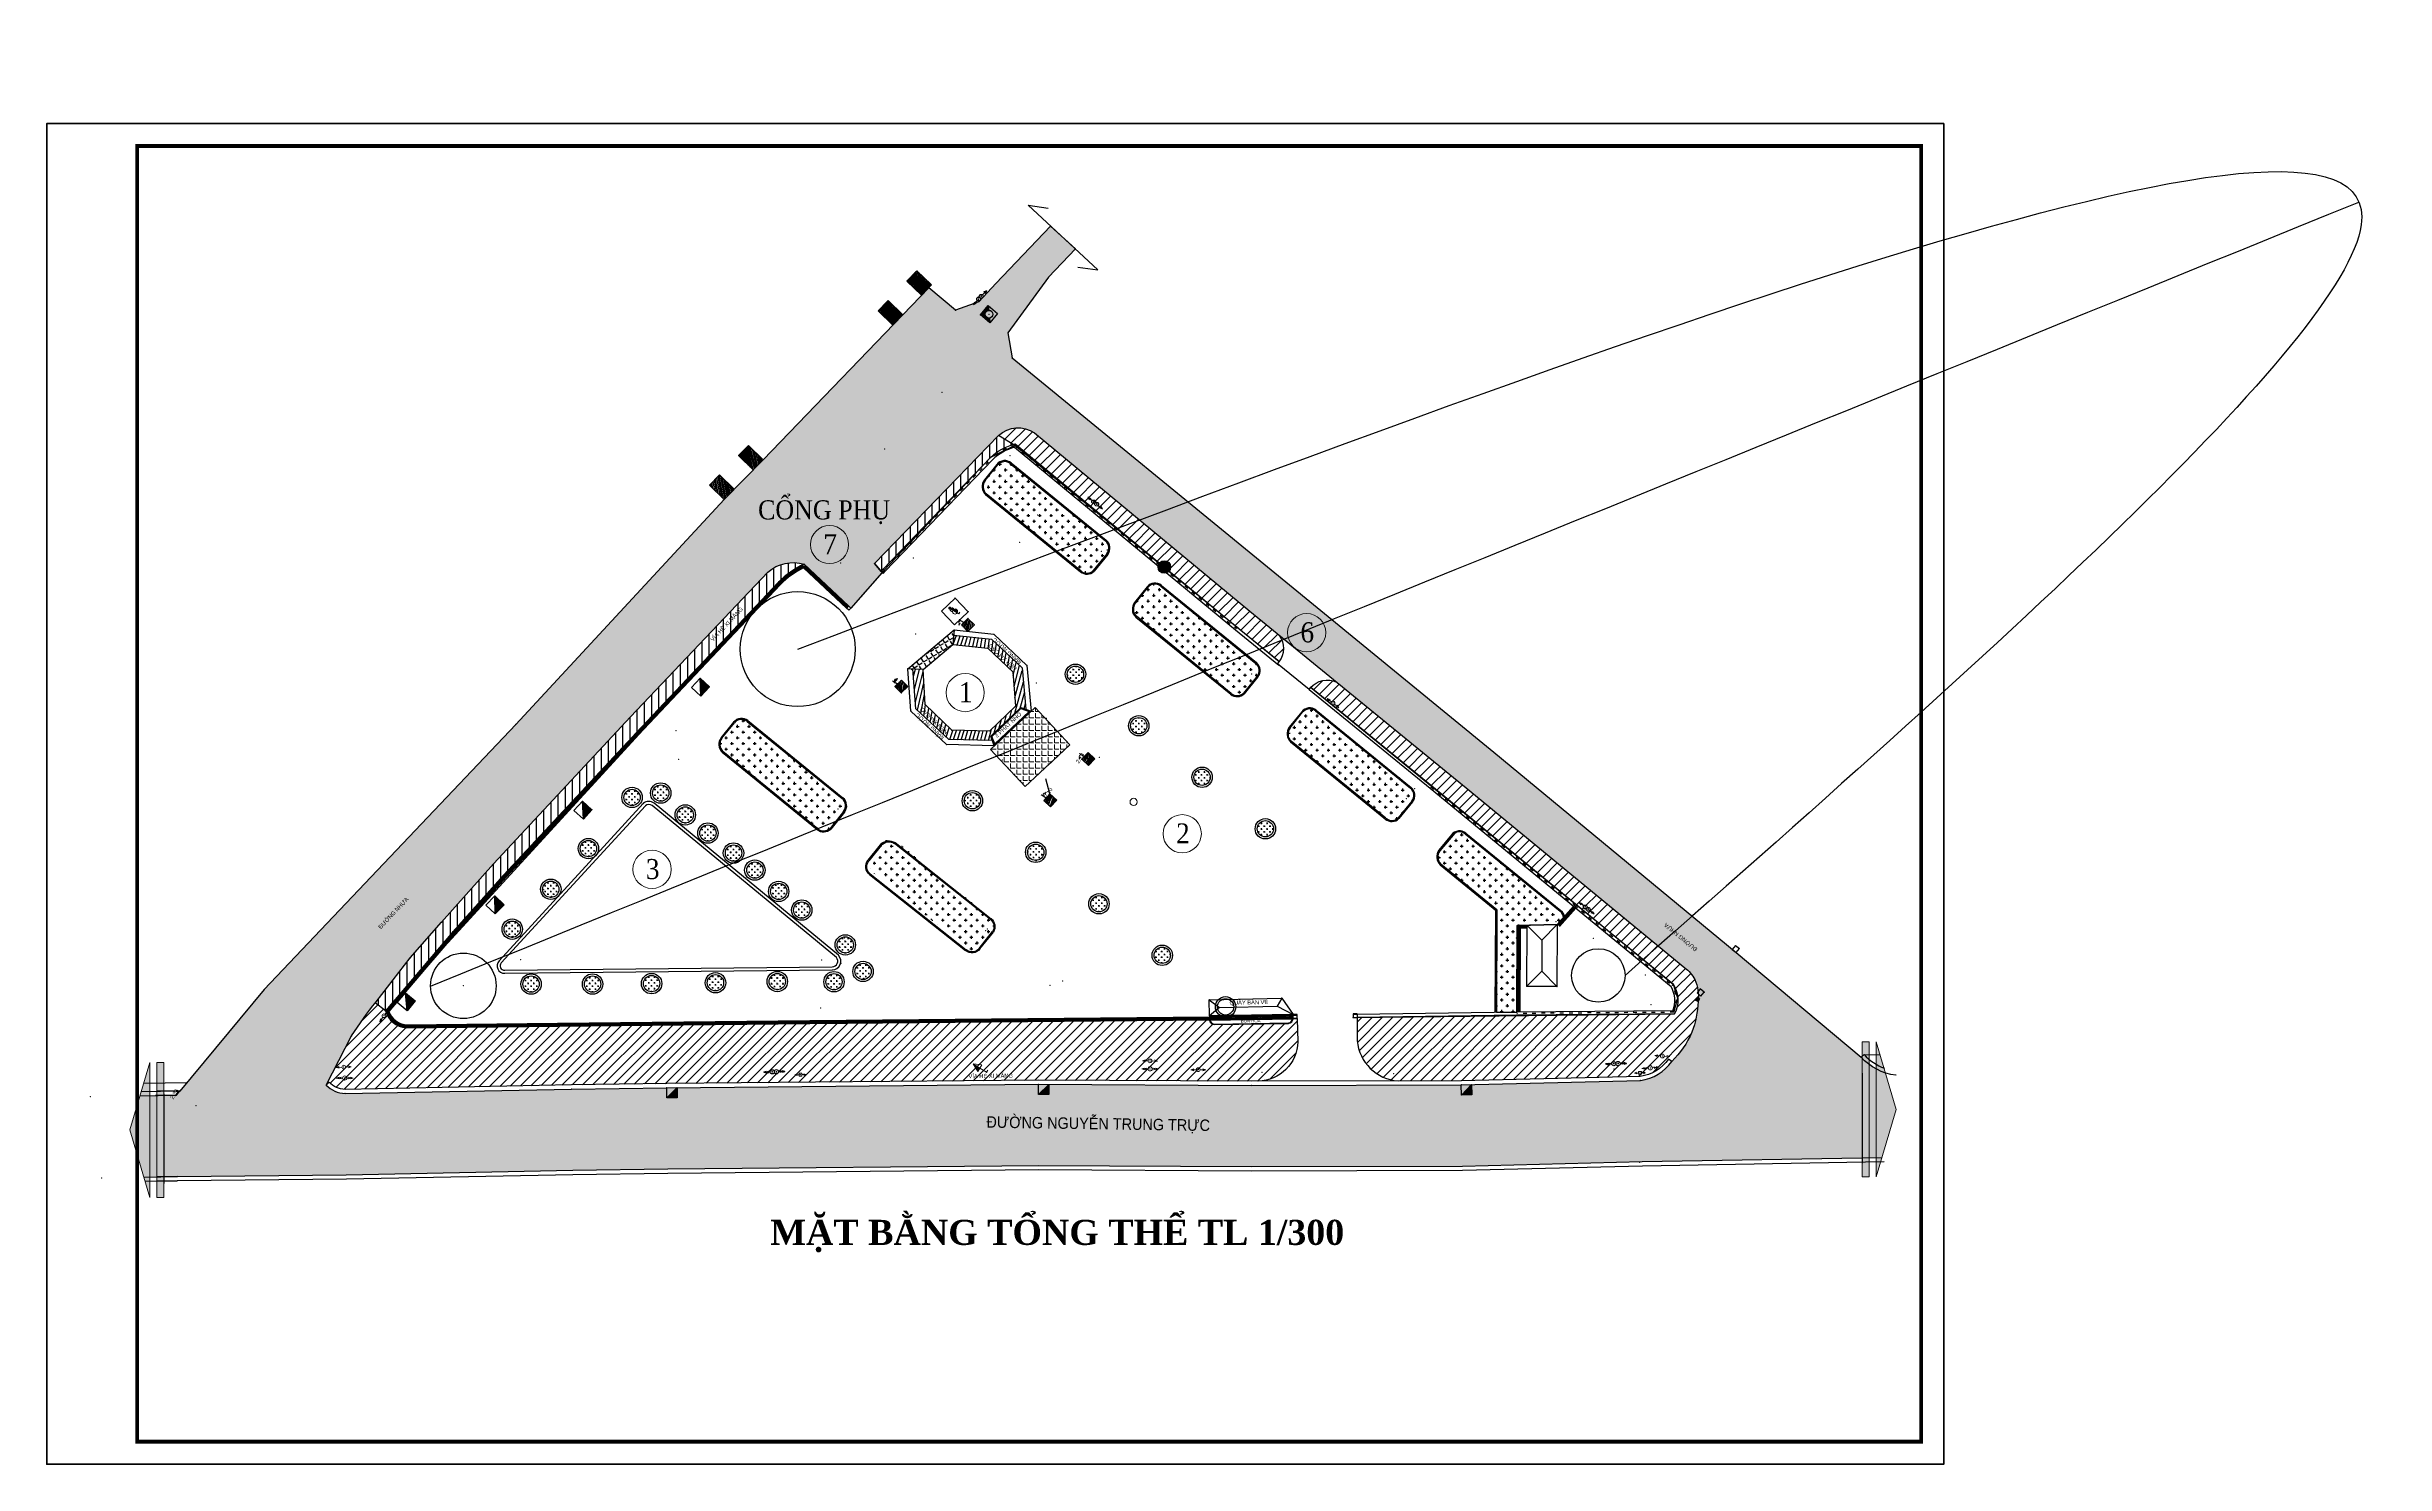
# Model space of a CAD drawing. Header units: millimetres. Extents: x -235021 to 808813, y -1893235 to 860440.
# Drawn here: x 322705 to 551884, y -1753813 to -1614822 of the extents above; entities that cross this region are included whole.
import ezdxf
from ezdxf.enums import TextEntityAlignment as Align

# ---------------------------------------------------------------- set-up
doc = ezdxf.new("R2010")
doc.units = ezdxf.units.MM
doc.header["$LTSCALE"] = 100
doc.linetypes.add('ACAD_ISO03W100', pattern=[30, 12, -18])
doc.linetypes.add('HIDDEN', pattern=[0.375, 0.25, -0.125])
doc.layers.get('0').update_dxf_attribs({"lineweight": 9})
for name, color, linetype in [('0-khung', 7, 'Continuous'), ('BO VIA', 3, 'Continuous'), ('BON CAY KIENG', 1, 'Continuous'), ('CAODO', 7, 'Continuous'), ('CHU', 2, 'Continuous'), ('GACH VIA HE', 3, 'Continuous'), ('HIEN', 7, 'Continuous'), ('HO GA', 4, 'Continuous'), ('LE DUONG', 1, 'Continuous'), ('NEN XI MANG CAO', 5, 'Continuous'), ('Nét thấy', 7, 'Continuous')]:
    doc.layers.add(name, color=color, linetype=linetype)
for name, color, linetype, lineweight in [('CAY CAU', 91, 'Continuous', 15), ('CAYCO', 3, 'Continuous', 5), ('diem', 2, 'Continuous', 0), ('THEP CHIU LUC', 1, 'Continuous', 50)]:
    doc.layers.add(name, color=color, linetype=linetype, lineweight=lineweight)
doc.styles.add('1.5 mm Times New Roman', font='times.ttf', dxfattribs={"width": 0.9})
doc.styles.add('GHICHU', font='', dxfattribs={"height": 2})
doc.styles.add('GHICHU2', font='', dxfattribs={"height": 2})
doc.styles.add('MB', font='')
doc.styles.get('GHICHU').set_extended_font_data('VNI-Helve-Condense')
doc.styles.get('GHICHU2').set_extended_font_data('VNI-Helve-Condense')
doc.styles.get('MB').set_extended_font_data('VNI-Helve-Condense')
doc.dimstyles.get("Standard").update_dxf_attribs({"dimtxt": 0.18, "dimasz": 0.18, "dimexe": 0.18, "dimexo": 0.0625, "dimgap": 0.09, "dimtad": 0, "dimtih": 1, "dimtoh": 1, "dimdec": 4, "dimzin": 0, "dimdsep": 46, "dimtxsty": 'Standard', "dimcen": 0.09, "dimadec": 0, "dimazin": 0, "dimtfac": 1, "dimtdec": 4, "dimtofl": 0, "dimtmove": 0, "dimatfit": 3, "dimfxl": 1, "dimtolj": 1, "dimtzin": 0, "dimarcsym": 0})
pattern_1 = [(76.119582644, (673474269.03, -1089277922.24), (-121.349816301, 29.987031925), [])]
pattern_2 = [(103.139673117, (673855494.55, -1089041871.37), (-121.727349303, -28.41570748), [])]
pattern_3 = [(103.816828394, (686676036.66, -1080989588.88), (-121.383022269, -29.852335), [])]
pattern_4 = [(76.139673117, (673855494.55, -1089041871.37), (-121.36032364, 29.944479388), [])]
pattern_5 = [(45, (-1446.9, -17919.6), (-498.40421, 498.40421), [])]
pattern_6 = [(90, (-1446.9, -17919.6), (-704.85, 1e-13), [])]
pattern_7 = [(0, (-1446.9, -17919.6), (558.8, 558.8), [279.4, -838.2]), (90, (-1307.2, -18059.3), (-558.8, 558.8), [279.4, -838.2])]
pattern_8 = [(0, (-1446.88, -17919.62), (279.4, 279.4), [139.7, -419.1]), (90, (-1377.03, -17989.47), (-279.4, 279.4), [139.7, -419.1])]

# ---------------------------------------------------------------- blocks, each defined once
blk = doc.blocks.new('DENCS1')
blk.add_hatch(color=256).paths.add_polyline_path([(-0.06, 0.04), (0.06, 0.04), (0, 1.98)])
h = blk.add_hatch(color=256)
h.dxf.hatch_style = 1
h.paths.add_polyline_path([(0.91, 1.43, 0.5), (0.51, 1.43)])
for p, q in [((-0.19, 0), (-0.19, 0.04)), ((-0.19, 0.04), (0.19, 0.04)), ((0.19, 0), (-0.19, 0)), ((-0.06, 0.04), (0, 1.98)), ((0.06, 0.04), (0, 1.98)), ((0.19, 0.04), (0.19, 0)), ((0.51, 1.43), (0.91, 1.43))]:
    blk.add_line(p, q)
for centre, radius, start, end in [((0.37, 1.37), 0.376, 25.2164, 172.8856), ((0.71, 1.28), 0.25, 36.8699, 143.1301)]:
    blk.add_arc(centre, radius, start, end)
blk = doc.blocks.new('DVHTHE')
for p, q in [((-1.4, 0), (-0.87, 0.24)), ((-0.35, 0), (-1.4, 0)), ((-1.4, 0), (-0.87, -0.23)), ((0.35, 0), (1.4, 0)), ((1.4, 0), (0.87, 0.24)), ((1.4, 0), (0.87, -0.23))]:
    blk.add_line(p, q)
blk.add_lwpolyline([(-0.35, -0.35), (0.35, -0.35), (0.35, 0.35), (-0.35, 0.35)], close=True)
blk.add_point((0, 0))
blk = doc.blocks.new('DTTTHE')
for p, q in [((-1.8, -0.01), (-1.22, 0.17)), ((-1.31, -0.01), (-0.77, 0.15)), ((1.31, -0.01), (0.77, 0.15)), ((1.8, -0.01), (1.22, 0.17)), ((-1.8, -0.01), (-1.22, -0.2)), ((-0.45, -0.01), (-1.8, -0.01)), ((-1.31, -0.01), (-0.77, -0.18)), ((0.45, -0.01), (1.8, -0.01)), ((1.31, -0.01), (0.77, -0.18)), ((1.8, -0.01), (1.22, -0.2))]:
    blk.add_line(p, q)
blk.add_circle((0, 0), 0.45)
blk.add_point((0, 0))
blk = doc.blocks.new('DTHTHE')
for p, q in [((-1.6, -0.01), (-0.97, 0.21)), ((1.6, -0.01), (0.97, 0.21)), ((-0.4, -0.01), (-1.6, -0.01)), ((-1.6, -0.01), (-0.97, -0.22)), ((0.4, -0.01), (1.6, -0.01)), ((1.6, -0.01), (0.97, -0.22))]:
    blk.add_line(p, q)
blk.add_circle((0, 0), 0.4)
blk.add_point((0, 0))
blk = doc.blocks.new('DDTT1')
for p, q in [((-1.8, -0.01), (-1.22, 0.17)), ((-1.31, -0.01), (-0.77, 0.15)), ((2.2, -0.01), (1.67, 0.15)), ((2.7, -0.01), (2.12, 0.17)), ((-1.8, -0.01), (-1.22, -0.2)), ((-0.45, -0.01), (-1.8, -0.01)), ((-1.31, -0.01), (-0.77, -0.18)), ((1.35, -0.01), (2.7, -0.01)), ((2.2, -0.01), (1.67, -0.18)), ((2.7, -0.01), (2.12, -0.2))]:
    blk.add_line(p, q)
for centre in [(0, 0), (0.9, 0)]:
    blk.add_circle(centre, 0.45)
for p in [(0, 0), (0.9, 0)]:
    blk.add_point(p)
blk = doc.blocks.new('BBTGIAC')
blk.add_hatch(color=256).paths.add_polyline_path([(0, 3.2), (-0.8, 1.62), (0, 1.62)])
for p, q in [((0, 3.2), (-0.8, 1.62)), ((0, 1.62), (-0.8, 1.62)), ((0, 1.62), (0, 3.2)), ((0, 3.2), (0.8, 1.62)), ((0, 1.62), (0.8, 1.62)), ((0, 0), (0, 1.62)), ((0, 0), (0.53, 0))]:
    blk.add_line(p, q)
blk = doc.blocks.new('DDHT11')
for p, q in [((-0.64, 0), (-0.39, 0.08)), ((0.96, 0), (0.71, 0.08)), ((-0.16, 0), (-0.64, 0)), ((-0.64, 0), (-0.39, -0.09)), ((0.48, 0), (0.96, 0)), ((0.96, 0), (0.71, -0.09))]:
    blk.add_line(p, q)
for centre in [(0, 0), (0.32, 0)]:
    blk.add_circle(centre, 0.16)
for p in [(0, 0), (0.32, 0)]:
    blk.add_point(p)
blk = doc.blocks.new('CAYDL')
at = {"linetype": 'Continuous'}
blk.add_hatch(color=256, dxfattribs=at).paths.add_polyline_path([(0.27, 1.66, 0.569373), (0.18, 2.42, 0.684834), (0, 2.87), (0, 0.47, 0.796562)])
for p, q in [((0, 2.87), (0, 0)), ((0, 0), (0.5, 0))]:
    blk.add_line(p, q, dxfattribs=at)
for centre, radius, start, end in [((0, 1.1), 0.627, 115.842, 64.158), ((0, 2.01), 0.444, 113.3969, 232.0209), ((0, 2.61), 0.261, 312.3813, 227.6187), ((0, 2.01), 0.444, 307.9791, 66.6031)]:
    blk.add_arc(centre, radius, start, end, dxfattribs=at)
blk = doc.blocks.new('evtrter')
at = {"layer": 'diem'}
blk.add_point((457389, -1670633), dxfattribs=at)
at = {"layer": 'GACH VIA HE'}
for p, q in [((445995, -1663689), (447219, -1662165)), ((448486, -1662033), (457795, -1669605)), ((448549, -1661955), (457858, -1669528)), ((457927, -1670870), (456593, -1672518)), ((458005, -1670932), (456667, -1672585))]:
    blk.add_line(p, q, dxfattribs=at)
for points in [[(447141, -1662102), (445917, -1663626)], [(446029, -1665061), (455342, -1672641)], [(455400, -1672559), (446093, -1664984)]]:
    blk.add_lwpolyline(points, dxfattribs=at)
for centre, radius, start, end in [((446780, -1664281), 1083, 142.81236, 226.11077), ((446780, -1664281), 984, 143.00601, 225.64248), ((447918, -1662731), 1000, 50.87415, 141.01722), ((447918, -1662731), 900, 50.87415, 141.01722), ((457227, -1670303), 900, 321.01722, 50.87415), ((457227, -1670303), 1000, 321.01722, 50.87415), ((455973, -1671866), 1000, 230.44275, 313.96323), ((455973, -1671866), 900, 230.44275, 313.58114)]:
    blk.add_arc(centre, radius, start, end, dxfattribs=at)

msp = doc.modelspace()

# ---------------------------------------------------------------- hatches: boundary and pattern name
at = {"layer": 'BO VIA'}
h = msp.add_hatch(dxfattribs=at)
h.set_pattern_fill('AR-SAND', color=253, scale=44, style=0)
h.set_pattern_definition([(37.5, (-1446.9, -17919.6), (-70.4014, 2153.4182), [0, -1698.752, 0, -1899.92, 0, -1816.1]), (7.5, (-1447, -17919.6), (1977.9024, 3154.0304), [0, -916.432, 0, -1531.112, 0, -586.74]), (327.5, (-2821.5, -17919.6), (3480.3664, 6.3236), [0, -558.8, 0, -2011.68, 0, -2626.36]), (317.5, (-2821.5, -17919.6), (3359.6484, 980.889), [0, -279.4, 0, -1318.768, 0, -1508.76])])
h.paths.add_polyline_path([(419495.3, -1652688.7), (440613.7, -1670179.2), (461825.8, -1687501.9), (483250.2, -1705140.3, -0.11571576), (484205.9, -1706271.3, -0.13836042), (484544.8, -1708443.2, -0.07978391), (483933.8, -1711446.2, -0.09837452), (481960.5, -1714306.5, -0.21644628), (478896, -1716177.8), (461328.8, -1716608.9), (440758.1, -1716662.8), (419911.7, -1716555.9), (383473.5, -1716893.9), (374131, -1717020.6), (351937.5, -1717454, -0.20206538), (350095, -1716637.4), (352569, -1711798.2, -0.02278194), (354975.2, -1708472.2), (358324.6, -1704166.5), (361392.5, -1700664.2), (366496.9, -1694955.5), (379915, -1680526.3), (393377.2, -1666332.9, -0.25669947), (396936, -1665558.8), (401502.1, -1669858.9), (404569.8, -1666391.3), (403813, -1665505.9), (415991.3, -1652944.7, -0.35705585)], flags=16)
edge = h.paths.add_edge_path()
edge.add_line((330851.7, -1721029.6), (332236.1, -1725683.4))
edge.add_line((332236.1, -1725683.4), (335503.7, -1725634))
edge.add_line((335503.7, -1725634), (352059.3, -1725453.1))
edge.add_line((352059.3, -1725453.1), (374263.4, -1725019.5))
edge.add_line((374263.4, -1725019.5), (383564.8, -1724893.4))
edge.add_line((383564.8, -1724893.4), (419928.3, -1724556.1))
edge.add_line((419928.3, -1724556.1), (440748.1, -1724662.8))
edge.add_line((440748.1, -1724662.8), (461437.4, -1724608.6))
edge.add_line((461437.4, -1724608.6), (479075.5, -1724175.8))
edge.add_line((479075.5, -1724175.8), (502537.7, -1723773.6))
edge.add_line((502537.7, -1723773.6), (503952.4, -1719018.2))
edge.add_line((503952.4, -1719018.2), (502887.2, -1715437.7))
edge.add_arc((504620, -1710164.6), 5550.6, 222.372541, 251.809149, ccw=False)
edge.add_line((500519.4, -1713905.4), (488277.6, -1703639.9))
edge.add_line((488277.6, -1703639.9), (464516.4, -1683975.9))
edge.add_line((464516.4, -1683975.9), (443413.4, -1666716.3))
edge.add_line((443413.4, -1666716.3), (417303.1, -1645338.1))
edge.add_line((417303.1, -1645338.1), (416896.5, -1642868.3))
edge.add_line((416896.5, -1642868.3), (420886.8, -1637423.3))
edge.add_line((420886.8, -1637423.3), (423519.8, -1634653.5))
edge.add_line((423519.8, -1634653.5), (421078.5, -1632399.8))
edge.add_line((421078.5, -1632399.8), (415711.8, -1638045.4))
edge.add_line((415711.8, -1638045.4), (414038.6, -1639820.6))
edge.add_line((414038.6, -1639820.6), (411777.1, -1640665.2))
edge.add_line((411777.1, -1640665.2), (409136.8, -1638459.1))
edge.add_line((409136.8, -1638459.1), (392914, -1655319.4))
edge.add_line((392914, -1655319.4), (389076.9, -1659214.1))
edge.add_line((389076.9, -1659214.1), (368661.7, -1681276.2))
edge.add_line((368661.7, -1681276.2), (344003.3, -1707276.6))
edge.add_line((344003.3, -1707276.6), (335736, -1717229.5))
edge.add_line((335736, -1717229.5), (335399.5, -1717634.6))
edge.add_line((335399.5, -1717634.6), (331845.7, -1717688.4))
edge.add_line((331845.7, -1717688.4), (330851.7, -1721029.6))
h = msp.add_hatch(dxfattribs=at)
h.set_pattern_fill('ANSI31', color=253, scale=222, style=0)
h.set_pattern_definition(pattern_5)
h.paths.add_polyline_path([(419495.3, -1652688.7, 0.35705585), (415991.3, -1652944.7), (417411.3, -1653825.8, -0.01074178), (417624.9, -1653771.6), (431751.3, -1665440.2, -0.70309049), (432836.6, -1665830.5, -0.17433572), (432696.3, -1666220.7), (439401.9, -1671759.7), (443502.3, -1675099.2, 0.33025195), (443519.3, -1672552), (440613.7, -1670179.2)])
edge = h.paths.add_edge_path(flags=16)
edge.add_ellipse((425601, -1659680.2), major_axis=(-146.4, 112), ratio=1, start_angle=360.166506, end_angle=718.660877, ccw=False)
edge.add_ellipse((425310.6, -1659453.2), major_axis=(-144, 115), ratio=1, start_angle=181.341487, end_angle=539.835857, ccw=False)
edge.add_line((425164.4, -1659342), (425163.4, -1659341.2))
edge.add_ellipse((425310.6, -1659453.2), major_axis=(-144, 115), ratio=1, start_angle=181.341487, end_angle=539.835857, ccw=False)
edge.add_ellipse((425601, -1659680.2), major_axis=(-146.4, 112), ratio=1, start_angle=360.166506, end_angle=718.660877, ccw=False)
edge.add_line((425745.2, -1659796), (425744.2, -1659795.2))
h = msp.add_hatch(dxfattribs=at)
h.set_pattern_fill('ANSI31', color=253, scale=222, angle=45, style=0)
h.set_pattern_definition(pattern_6)
h.paths.add_polyline_path([(415182.3, -1655112.2, -0.12744213), (417411.3, -1653825.8), (415991.3, -1652944.7), (403813, -1665505.9), (404472.9, -1666256.9), (404671.2, -1666050.5)])
h = msp.add_hatch(dxfattribs=at)
h.set_pattern_fill('ANSI31', color=253, scale=222, angle=45, style=0)
h.set_pattern_definition(pattern_6)
h.paths.add_polyline_path([(394406.8, -1667334.2, -0.08947537), (396936, -1665558.8, 0.25669947), (393377.2, -1666332.9), (379915, -1680526.3), (366496.9, -1694955.5), (361392.5, -1700664.2), (358324.6, -1704166.5), (354975.2, -1708472.2, 0.00072261), (354894.3, -1708574.3), (355899.7, -1709356.5), (359494, -1705122.8), (362497.7, -1701600.7), (367461.1, -1696065.7), (380970.2, -1681565.9)])
h = msp.add_hatch(dxfattribs=at)
h.set_pattern_fill('ANSI31', color=253, scale=222, style=0)
h.set_pattern_definition(pattern_5)
h.paths.add_polyline_path([(483933.8, -1711446.2, 0.07978391), (484544.8, -1708443.2), (484316.4, -1708341.6), (484438.4, -1708067.5), (484570.5, -1708126.3, 0.02607623), (484566.1, -1707704.4), (484435.2, -1707598.7), (484543.8, -1707464.3, 0.077034), (484205.9, -1706271.3, 0.11571576), (483250.2, -1705140.3), (461825.8, -1687501.9), (449111.4, -1677118.8, 0.33183425), (446605.2, -1677626.4), (458457.7, -1687279.6), (472526.5, -1698873.5), (482129, -1706775.8, -0.25996487), (482244.5, -1709643.9), (457045, -1709922), (451145.6, -1710015), (451131.5, -1710015.3), (451131.5, -1712291, 0.36828864), (455149.6, -1716225.1), (461319, -1716209), (478866.3, -1715778.4, 0.21518379), (481629.6, -1714081.9), (481960.5, -1714306.5, 0.09837452)])
edge = h.paths.add_edge_path(flags=16)
edge.add_ellipse((476283.5, -1714534.1), major_axis=(-3.4, 207.3), ratio=1, start_angle=-88.163874, end_angle=91.836126, ccw=False)
edge.add_ellipse((476698, -1714523.9), major_axis=(-2.4, 207.3), ratio=1, start_angle=269.372311, end_angle=449.372311, ccw=False)
edge.add_ellipse((476698, -1714523.9), major_axis=(-2.4, 207.3), ratio=1, start_angle=92.130138, end_angle=269.372311, ccw=False)
edge.add_ellipse((476283.5, -1714534.1), major_axis=(-3.4, 207.3), ratio=1, start_angle=91.836126, end_angle=269.0783, ccw=False)
edge = h.paths.add_edge_path(flags=16)
edge.add_ellipse((473481.9, -1699171), major_axis=(-144, 115), ratio=1, start_angle=181.341487, end_angle=539.835857, ccw=False)
edge.add_ellipse((473772.3, -1699398), major_axis=(-146.4, 112), ratio=1, start_angle=360.166506, end_angle=718.660877, ccw=False)
h = msp.add_hatch(dxfattribs=at)
h.set_pattern_fill('ANSI31', color=253, scale=222, style=0)
h.set_pattern_definition(pattern_5)
h.paths.add_polyline_path([(445322.6, -1712382.8), (445251.1, -1710119.1), (444851.3, -1710125, -0.3525569), (444408.6, -1710582.1), (437112.7, -1710698.9, -0.35910656), (436654.2, -1710244), (397481.8, -1710589.3), (372769.2, -1710866.6), (357914.3, -1711015.9, -0.31675479), (355899.7, -1709356.5), (354894.3, -1708574.3, 0.02205897), (352569, -1711798.2), (350095, -1716637.4), (350386.3, -1716363.3, 0.2012033), (351937.6, -1717053.9), (374123.2, -1716620.6), (383468.9, -1716493.9), (419910.9, -1716155.9), (440758.6, -1716262.8), (441430.4, -1716261, 0.40028935)])
edge = h.paths.add_edge_path(flags=16)
edge.add_ellipse((394218.5, -1715327.3), major_axis=(-2.4, 207.3), ratio=1, start_angle=92.130138, end_angle=269.372311, ccw=False)
edge.add_ellipse((393804, -1715337.5), major_axis=(-3.4, 207.3), ratio=1, start_angle=91.836126, end_angle=269.0783, ccw=False)
edge.add_ellipse((393804, -1715337.5), major_axis=(-3.4, 207.3), ratio=1, start_angle=-88.163874, end_angle=91.836126, ccw=False)
edge.add_ellipse((394218.5, -1715327.3), major_axis=(-2.4, 207.3), ratio=1, start_angle=269.372311, end_angle=449.372311, ccw=False)
at = {"layer": 'CAODO'}
h = msp.add_hatch(color=253, dxfattribs=at)
edge = h.paths.add_edge_path()
edge.add_arc((432223.8, -1665830.5), 612.8, 0, 360)
at = {"layer": 'CAY CAU'}
h = msp.add_hatch(dxfattribs=at)
h.set_pattern_fill('ANGLE', color=253, scale=88, style=0)
h.set_pattern_definition([(0, (-1446.9, -17919.6), (0, 614.68), [447.04, -167.64]), (90, (-1446.9, -17919.6), (-614.68, 4e-14), [447.04, -167.64])])
h.paths.add_polyline_path([(419565.2, -1679616.5), (415186, -1683718.1), (418604, -1687367.4), (422983.1, -1683265.9)])
at = {"layer": 'CAYCO'}
for points in [[(501309, -1712396.7), (500635.4, -1712396.7), (500635.4, -1725639.8), (501309, -1725639.8)], [(501982.6, -1712396.7), (501982.6, -1725639.8), (503952.4, -1719018.2)], [(332821.5, -1714408), (332821.5, -1727651.2), (330851.7, -1721029.6)], [(333495.1, -1714408), (334168.7, -1714408), (334168.7, -1727651.2), (333495.1, -1727651.2)]]:
    msp.add_hatch(color=253, dxfattribs=at).paths.add_polyline_path(points)
at = {"layer": 'GACH VIA HE'}
h = msp.add_hatch(dxfattribs=at)
h.set_pattern_fill('CROSS', color=66, scale=88, style=0)
h.set_pattern_definition(pattern_7)
h.paths.add_polyline_path([(417085.2, -1655638.3, 0.41494511), (415817.6, -1655770.3), (414593.7, -1657294.6, 0.37705333), (414691.6, -1658589.7), (424008.8, -1666173.2, 0.37542247), (425192.3, -1666123), (426526, -1664475, 0.41348239), (426394.3, -1663210.7)])
h = msp.add_hatch(dxfattribs=at)
h.set_pattern_fill('CROSS', color=66, scale=88, style=0)
h.set_pattern_definition(pattern_7)
h.paths.add_polyline_path([(431880.7, -1667710.3, 0.41494511), (430613.1, -1667842.3), (429389.2, -1669366.6, 0.37705333), (429487.1, -1670661.7), (438804.3, -1678245.1, 0.37542247), (439987.8, -1678195), (441321.5, -1676547, 0.41348239), (441189.8, -1675282.6)])
h = msp.add_hatch(dxfattribs=at)
h.set_pattern_fill('CROSS', color=66, scale=44, style=0)
h.set_pattern_definition(pattern_8)
edge = h.paths.add_edge_path()
edge.add_arc((423523.4, -1676348.6), 800, 0, 360)
h = msp.add_hatch(dxfattribs=at)
h.set_pattern_fill('CROSS', color=66, scale=88, style=0)
h.set_pattern_definition([(0, (54231.23, -16897.44), (558.8, 558.8), [279.4, -838.2]), (90, (54370.93, -17037.14), (-558.8, 558.8), [279.4, -838.2])])
h.paths.add_polyline_path([(447039.3, -1679952.5, 0.41494511), (445771.7, -1680084.5), (444547.8, -1681608.8, 0.37705333), (444645.7, -1682903.9), (453962.9, -1690487.3, 0.37542247), (455146.4, -1690437.2), (456480.1, -1688789.2, 0.41348239), (456348.4, -1687524.8)])
h = msp.add_hatch(dxfattribs=at)
h.set_pattern_fill('CROSS', color=66, scale=88, style=0)
h.set_pattern_definition(pattern_7)
h.paths.add_polyline_path([(391361.2, -1680974.7, 0.41494511), (390093.6, -1681106.7), (388869.6, -1682631, 0.37705333), (388967.6, -1683926.1), (398284.8, -1691509.5, 0.37542247), (399468.3, -1691459.3), (400802, -1689811.4, 0.41348239), (400670.3, -1688547)])
h = msp.add_hatch(dxfattribs=at)
h.set_pattern_fill('CROSS', color=66, scale=44, style=0)
h.set_pattern_definition(pattern_8)
edge = h.paths.add_edge_path()
edge.add_arc((429726.4, -1681400.6), 800, 0, 360)
h = msp.add_hatch(dxfattribs=at)
h.set_pattern_fill('CROSS', color=66, scale=44, style=0)
h.set_pattern_definition(pattern_8)
edge = h.paths.add_edge_path()
edge.add_arc((435929.4, -1686452.6), 800, 0, 360)
h = msp.add_hatch(dxfattribs=at)
h.set_pattern_fill('CROSS', color=66, scale=44, style=0)
h.set_pattern_definition([(0, (-47210.83, -7492.2), (279.4, 279.4), [139.7, -419.1]), (90, (-47140.98, -7562.06), (-279.4, 279.4), [139.7, -419.1])])
edge = h.paths.add_edge_path()
edge.add_arc((380061.5, -1688431.2), 800, 0, 360)
h = msp.add_hatch(dxfattribs=at)
h.set_pattern_fill('CROSS', color=66, scale=44, style=0)
h.set_pattern_definition([(0, (-44399.38, -7061.03), (279.4, 279.4), [139.7, -419.1]), (90, (-44329.53, -7130.88), (-279.4, 279.4), [139.7, -419.1])])
edge = h.paths.add_edge_path()
edge.add_arc((382872.9, -1688000), 800, 0, 360)
h = msp.add_hatch(dxfattribs=at)
h.set_pattern_fill('CROSS', color=66, scale=44, style=0)
h.set_pattern_definition(pattern_8)
edge = h.paths.add_edge_path()
edge.add_arc((413419.4, -1688754.6), 800, 0, 360)
h = msp.add_hatch(dxfattribs=at)
h.set_pattern_fill('CROSS', color=66, scale=44, style=0)
h.set_pattern_definition([(0, (-41986.17, -9202.48), (279.4, 279.4), [139.7, -419.1]), (90, (-41916.32, -9272.33), (-279.4, 279.4), [139.7, -419.1])])
edge = h.paths.add_edge_path()
edge.add_arc((385286.1, -1690141.4), 800, 0, 360)
h = msp.add_hatch(dxfattribs=at)
h.set_pattern_fill('CROSS', color=66, scale=44, style=0)
h.set_pattern_definition([(0, (-39771.77, -10983.72), (279.4, 279.4), [139.7, -419.1]), (90, (-39701.92, -11053.57), (-279.4, 279.4), [139.7, -419.1])])
edge = h.paths.add_edge_path()
edge.add_arc((387500.5, -1691922.7), 800, 0, 360)
h = msp.add_hatch(dxfattribs=at)
h.set_pattern_fill('CROSS', color=66, scale=44, style=0)
h.set_pattern_definition(pattern_8)
edge = h.paths.add_edge_path()
edge.add_arc((442132.4, -1691504.6), 800, 0, 360)
h = msp.add_hatch(dxfattribs=at)
h.set_pattern_fill('CROSS', color=66, scale=44, style=0)
h.set_pattern_definition([(0, (-51484.79, -12506.94), (279.4, 279.4), [139.7, -419.1]), (90, (-51414.94, -12576.8), (-279.4, 279.4), [139.7, -419.1])])
edge = h.paths.add_edge_path()
edge.add_arc((375787.5, -1693445.9), 800, 0, 360)
h = msp.add_hatch(dxfattribs=at)
h.set_pattern_fill('CROSS', color=66, scale=44, style=0)
h.set_pattern_definition([(0, (-37262.88, -12940.92), (279.4, 279.4), [139.7, -419.1]), (90, (-37193.03, -13010.77), (-279.4, 279.4), [139.7, -419.1])])
edge = h.paths.add_edge_path()
edge.add_arc((390009.4, -1693879.9), 800, 0, 360)
h = msp.add_hatch(dxfattribs=at)
h.set_pattern_fill('CROSS', color=66, scale=88, style=0)
h.set_pattern_definition(pattern_7)
h.paths.add_polyline_path([(405972, -1692732, 0.41494511), (404704.5, -1692864), (403480.5, -1694388.3, 0.37705333), (403578.4, -1695683.4), (412895.7, -1703266.8, 0.37542247), (414079.2, -1703216.6), (415412.9, -1701568.7, 0.41348239), (415281.2, -1700304.3)])
h = msp.add_hatch(dxfattribs=at)
h.set_pattern_fill('CROSS', color=66, scale=44, style=0)
h.set_pattern_definition(pattern_8)
edge = h.paths.add_edge_path()
edge.add_arc((419622.4, -1693806.6), 800, 0, 360)
h = msp.add_hatch(dxfattribs=at)
h.set_pattern_fill('CROSS', color=66, scale=88, style=0)
h.set_pattern_definition(pattern_7)
edge = h.paths.add_edge_path()
edge.add_line((471355.8, -1700213.5), (471255.7, -1699679.3))
edge.add_line((471255.7, -1699679.3), (461713.1, -1692009.1))
edge.add_arc((461149.3, -1692710.6), 900, 51.208267, 120.937477)
edge.add_line((460686.6, -1691938.6), (459225.7, -1693668.7))
edge.add_arc((459933.5, -1694266.4), 926.5, 139.821782, 228.826709)
edge.add_line((459323.6, -1694963.8), (464829, -1699444.7))
edge.add_line((464829, -1699444.7), (464770.1, -1709500.1))
edge.add_line((464770.1, -1709500.1), (466770.3, -1709468.5))
edge.add_line((466770.3, -1709468.5), (466820.1, -1700973.9))
edge.add_line((466820.1, -1700973.9), (470745.2, -1700904.2))
edge.add_line((470745.2, -1700904.2), (471355.8, -1700213.5))
h = msp.add_hatch(dxfattribs=at)
h.set_pattern_fill('CROSS', color=66, scale=44, style=0)
h.set_pattern_definition([(0, (-35172.12, -14618), (279.4, 279.4), [139.7, -419.1]), (90, (-35102.27, -14687.84), (-279.4, 279.4), [139.7, -419.1])])
edge = h.paths.add_edge_path()
edge.add_arc((392100.2, -1695556.9), 800, 0, 360)
h = msp.add_hatch(dxfattribs=at)
h.set_pattern_fill('CROSS', color=66, scale=44, style=0)
h.set_pattern_definition([(0, (-55169.33, -16493.7), (279.4, 279.4), [139.7, -419.1]), (90, (-55099.48, -16563.56), (-279.4, 279.4), [139.7, -419.1])])
edge = h.paths.add_edge_path()
edge.add_arc((372103, -1697432.7), 800, 0, 360)
h = msp.add_hatch(dxfattribs=at)
h.set_pattern_fill('CROSS', color=66, scale=44, style=0)
h.set_pattern_definition([(0, (-32838.12, -16706.92), (279.4, 279.4), [139.7, -419.1]), (90, (-32768.27, -16776.77), (-279.4, 279.4), [139.7, -419.1])])
edge = h.paths.add_edge_path()
edge.add_arc((394434.2, -1697645.9), 800, 0, 360)
h = msp.add_hatch(dxfattribs=at)
h.set_pattern_fill('CROSS', color=66, scale=44, style=0)
h.set_pattern_definition(pattern_8)
edge = h.paths.add_edge_path()
edge.add_arc((425825.4, -1698858.6), 800, 0, 360)
h = msp.add_hatch(dxfattribs=at)
h.set_pattern_fill('CROSS', color=66, scale=44, style=0)
h.set_pattern_definition([(0, (-30576.23, -18532.99), (279.4, 279.4), [139.7, -419.1]), (90, (-30506.38, -18602.84), (-279.4, 279.4), [139.7, -419.1])])
edge = h.paths.add_edge_path()
edge.add_arc((396696.1, -1699471.9), 800, 0, 360)
h = msp.add_hatch(dxfattribs=at)
h.set_pattern_fill('CROSS', color=66, scale=44, style=0)
h.set_pattern_definition([(0, (-58952.63, -20408.26), (279.4, 279.4), [139.7, -419.1]), (90, (-58882.78, -20478.1), (-279.4, 279.4), [139.7, -419.1])])
edge = h.paths.add_edge_path()
edge.add_arc((368319.7, -1701347.2), 800, 0, 360)
h = msp.add_hatch(dxfattribs=at)
h.set_pattern_fill('CROSS', color=66, scale=44, style=0)
h.set_pattern_definition([(0, (-26305.64, -21949.57), (279.4, 279.4), [139.7, -419.1]), (90, (-26235.79, -22019.42), (-279.4, 279.4), [139.7, -419.1])])
edge = h.paths.add_edge_path()
edge.add_arc((400966.7, -1702888.5), 800, 0, 360)
h = msp.add_hatch(dxfattribs=at)
h.set_pattern_fill('CROSS', color=66, scale=44, style=0)
h.set_pattern_definition([(0, (-24571.22, -24553.8), (279.4, 279.4), [139.7, -419.1]), (90, (-24501.37, -24623.65), (-279.4, 279.4), [139.7, -419.1])])
edge = h.paths.add_edge_path()
edge.add_arc((402701.1, -1705492.8), 800, 0, 360)
h = msp.add_hatch(dxfattribs=at)
h.set_pattern_fill('CROSS', color=66, scale=44, style=0)
h.set_pattern_definition(pattern_8)
edge = h.paths.add_edge_path()
edge.add_arc((432028.4, -1703910.6), 800, 0, 360)
h = msp.add_hatch(dxfattribs=at)
h.set_pattern_fill('CROSS', color=66, scale=44, style=0)
h.set_pattern_definition([(0, (-57102.56, -25788.92), (279.4, 279.4), [139.7, -419.1]), (90, (-57032.71, -25858.77), (-279.4, 279.4), [139.7, -419.1])])
edge = h.paths.add_edge_path()
edge.add_arc((370169.7, -1706727.9), 800, 0, 360)
h = msp.add_hatch(dxfattribs=at)
h.set_pattern_fill('CROSS', color=66, scale=44, style=0)
h.set_pattern_definition([(0, (-51078.13, -25788.92), (279.4, 279.4), [139.7, -419.1]), (90, (-51008.28, -25858.77), (-279.4, 279.4), [139.7, -419.1])])
edge = h.paths.add_edge_path()
edge.add_arc((376194.2, -1706727.9), 800, 0, 360)
h = msp.add_hatch(dxfattribs=at)
h.set_pattern_fill('CROSS', color=66, scale=44, style=0)
h.set_pattern_definition([(0, (-45290.42, -25747.77), (279.4, 279.4), [139.7, -419.1]), (90, (-45220.57, -25817.62), (-279.4, 279.4), [139.7, -419.1])])
edge = h.paths.add_edge_path()
edge.add_arc((381981.9, -1706686.7), 800, 0, 360)
h = msp.add_hatch(dxfattribs=at)
h.set_pattern_fill('CROSS', color=66, scale=44, style=0)
h.set_pattern_definition([(0, (-39030.36, -25664.6), (279.4, 279.4), [139.7, -419.1]), (90, (-38960.51, -25734.46), (-279.4, 279.4), [139.7, -419.1])])
edge = h.paths.add_edge_path()
edge.add_arc((388241.9, -1706603.6), 800, 0, 360)
h = msp.add_hatch(dxfattribs=at)
h.set_pattern_fill('CROSS', color=66, scale=44, style=0)
h.set_pattern_definition([(0, (-32970.27, -25542.62), (279.4, 279.4), [139.7, -419.1]), (90, (-32900.42, -25612.47), (-279.4, 279.4), [139.7, -419.1])])
edge = h.paths.add_edge_path()
edge.add_arc((394302, -1706481.6), 800, 0, 360)
h = msp.add_hatch(dxfattribs=at)
h.set_pattern_fill('CROSS', color=66, scale=44, style=0)
h.set_pattern_definition([(0, (-27415.66, -25560.8), (279.4, 279.4), [139.7, -419.1]), (90, (-27345.8, -25630.64), (-279.4, 279.4), [139.7, -419.1])])
edge = h.paths.add_edge_path()
edge.add_arc((399856.6, -1706499.8), 800, 0, 360)
at = {"layer": 'HIEN'}
h = msp.add_hatch(dxfattribs=at)
h.set_pattern_fill('ANSI31', color=256, scale=1000, angle=58.816828)
h.set_pattern_definition(pattern_3)
h.paths.add_polyline_path([(407972.9, -1636784.1), (407002.2, -1637793), (408443.4, -1639179.7), (409414.1, -1638170.8)])
h = msp.add_hatch(dxfattribs=at)
h.set_pattern_fill('ANSI31', color=256, scale=1000, angle=58.816828)
h.set_pattern_definition(pattern_3)
h.paths.add_polyline_path([(405152.8, -1639715.1), (404182.1, -1640723.9), (405623.3, -1642110.6), (406594, -1641101.8)])
h = msp.add_hatch(color=256, dxfattribs=at)
h.dxf.hatch_style = 1
h.paths.add_polyline_path([(415016.2, -1640671.3), (414973.4, -1640199.8), (414205, -1641121.5), (415126.8, -1641889.9), (415084, -1641418.3, -0.16305965), (414852.2, -1641363.3, -0.71960225)])
h = msp.add_hatch(dxfattribs=at)
h.set_pattern_fill('ANSI31', color=256, scale=1000, angle=58.139673)
h.set_pattern_definition(pattern_2)
h.paths.add_polyline_path([(391931.4, -1656316.7), (392914, -1655319.4), (391489.3, -1653915.8), (390506.7, -1654913.1)])
h = msp.add_hatch(dxfattribs=at)
h.set_pattern_fill('ANSI31', color=256, scale=1000, angle=58.139673)
h.set_pattern_definition(pattern_2)
h.paths.add_polyline_path([(388634.7, -1656813.2), (387652.2, -1657810.5), (389076.9, -1659214.1), (390059.4, -1658216.8)])
h = msp.add_hatch(dxfattribs=at)
h.set_pattern_fill('ANSI31', color=256, scale=1000, angle=391.139673)
h.set_pattern_definition(pattern_4)
h.paths.add_polyline_path([(412985.6, -1672149.3), (413617, -1671507.9), (412975.6, -1670876.5), (412600.5, -1671257.5), (412978.9, -1671478), (413016.3, -1671417.9), (413033.1, -1671428.4), (412928.1, -1671597.3), (412911.3, -1671586.9), (412948.6, -1671526.8), (412577.3, -1671281.1), (412344.2, -1671517.9)])
h = msp.add_hatch(dxfattribs=at)
h.set_pattern_fill('ANSI31', color=256, scale=1000, angle=391.139673)
h.set_pattern_definition(pattern_4)
h.paths.add_polyline_path([(407096.2, -1677556.5), (406465.1, -1676914.9), (405823.5, -1677546.1), (406454.7, -1678187.7)])
edge = h.paths.add_edge_path(flags=17)
edge.add_line((406407.4, -1677635.8), (406390.5, -1677625.3))
edge.add_line((406390.5, -1677625.3), (406427.9, -1677565.3))
edge.add_line((406427.9, -1677565.3), (405588.9, -1677010))
edge.add_line((405588.9, -1677010), (405811.8, -1677139.9))
edge.add_ellipse((405959.5, -1677012.4), major_axis=(-103.2, -165.6), ratio=1, start_angle=205.274158, end_angle=342.715293, ccw=False)
edge.add_ellipse((406092.1, -1676887), major_axis=(-68.4, -110.1), ratio=1, start_angle=216.869898, end_angle=270, ccw=False)
edge.add_line((406080.8, -1676757.9), (405971.4, -1676934))
edge.add_ellipse((406092.1, -1676887), major_axis=(-68.4, -110.1), ratio=1, start_angle=270, end_angle=323.130102, ccw=False)
edge.add_ellipse((405959.5, -1677012.4), major_axis=(-103.2, -165.6), ratio=1, start_angle=205.274158, end_angle=342.715293)
edge.add_line((405811.8, -1677139.9), (406458.2, -1677516.5))
edge.add_line((406458.2, -1677516.5), (406495.5, -1677456.4))
edge.add_line((406495.5, -1677456.4), (406512.4, -1677466.9))
edge.add_line((406512.4, -1677466.9), (406407.4, -1677635.8))
h = msp.add_hatch(dxfattribs=at)
h.set_pattern_fill('ANSI31', color=256, scale=1000, angle=391.119583)
h.set_pattern_definition(pattern_1)
h.paths.add_polyline_path([(424804.8, -1685293.9), (425414, -1684631.5), (424751.6, -1684022.3), (424400.5, -1684404), (424776.5, -1684623.2), (424813.9, -1684563.2), (424830.7, -1684573.6), (424725.6, -1684742.5), (424708.8, -1684732.1), (424746.2, -1684672), (424378.1, -1684428.3), (424142.3, -1684684.7)])
h = msp.add_hatch(dxfattribs=at)
h.set_pattern_fill('ANSI31', color=256, scale=1000, angle=391.119583)
h.set_pattern_definition(pattern_1)
h.paths.add_polyline_path([(421080, -1688622.8), (421096.9, -1688633.3), (420991.8, -1688802.2), (420975, -1688791.7), (421012.3, -1688731.7), (420644.3, -1688487.9), (420408.5, -1688744.3), (421070.9, -1689353.6), (421680.2, -1688691.2), (421017.8, -1688081.9), (420666.7, -1688463.6), (421042.7, -1688682.9)])
h = msp.add_hatch(color=256, dxfattribs=at)
h.dxf.hatch_style = 1
h.paths.add_polyline_path([(484544.8, -1708443.2), (484666.8, -1708169.1), (484438.4, -1708067.5), (484316.4, -1708341.6)])
h = msp.add_hatch(color=256, dxfattribs=at)
h.dxf.hatch_style = 1
h.paths.add_polyline_path([(384482.7, -1717884.6), (384473.4, -1716884.6), (383482.7, -1717893.8)])
h = msp.add_hatch(color=256, dxfattribs=at)
h.dxf.hatch_style = 1
h.paths.add_polyline_path([(420906.6, -1717561), (420911.7, -1716561), (419906.6, -1717555.9)])
h = msp.add_hatch(color=256, dxfattribs=at)
h.dxf.hatch_style = 1
h.paths.add_polyline_path([(462353, -1717584.1), (462328.5, -1716584.4), (461353.3, -1717608.6)])
at = {"layer": 'HO GA'}
h = msp.add_hatch(color=256, dxfattribs=at)
h.dxf.hatch_style = 1
h.paths.add_polyline_path([(386800.3, -1678498.4), (387646, -1677577.9), (386725.6, -1676732.2)])
h = msp.add_hatch(color=256, dxfattribs=at)
h.dxf.hatch_style = 1
h.paths.add_polyline_path([(375290.6, -1690564.3), (376134.5, -1689642.2), (375212.4, -1688798.3)])
h = msp.add_hatch(color=256, dxfattribs=at)
h.dxf.hatch_style = 1
h.paths.add_polyline_path([(366642.7, -1699850.7), (367515.7, -1698956), (366621.1, -1698083)])
h = msp.add_hatch(color=256, dxfattribs=at)
h.dxf.hatch_style = 1
h.paths.add_polyline_path([(358015.6, -1709348.8), (358812.1, -1708385.5), (357848.7, -1707588.9)])
at = {"layer": 'LE DUONG'}
h = msp.add_hatch(dxfattribs=at)
h.set_pattern_fill('ANSI31', color=256, scale=1000, angle=391.119583)
h.set_pattern_definition([(76.119582644, (673474171.71, -1089277947.72), (-121.349816301, 29.987031925), [])])
h.paths.add_polyline_path([(436649.2, -1709856.2), (436655.6, -1710256.2), (444851.3, -1710125), (444845.4, -1709725)])
at = {"layer": 'NEN XI MANG CAO'}
h = msp.add_hatch(dxfattribs=at)
h.set_pattern_fill('ANGLE', color=256, scale=2000, angle=391.139673)
h.set_pattern_definition([(31.139673117, (673855494.55, -1089041871.37), (-284.41935887, 470.7500699), [400, -150]), (121.139673117, (673855494.55, -1089041871.37), (-470.7500699, -284.41935887), [400, -150])])
h.paths.add_polyline_path([(407092, -1675804.3), (407595.7, -1675835.6), (408588.5, -1675897.2), (411516.2, -1673418), (411598.3, -1672503.3), (411643.1, -1672005.2)])
h = msp.add_hatch(dxfattribs=at)
h.set_pattern_fill('ANSI31', color=256, scale=3000, angle=391.139673)
h.set_pattern_definition([(76.139673117, (673855494.55, -1089041871.37), (-364.08097092, 89.83343817), [])])
h.paths.add_polyline_path([(415291, -1672913.3), (411598.3, -1672503.3), (411516.2, -1673418), (414926.6, -1673793.9), (417384.5, -1676126.8), (417659.4, -1679475.3), (415100.5, -1681919.9), (411397.3, -1681848.4), (408785.5, -1679319.8), (408588.5, -1675897.2), (407595.7, -1675835.6), (407883.8, -1679733.2), (411097.3, -1682750.2), (415374.7, -1682856.4), (415212.2, -1682429.7), (418154.3, -1679601.6), (418664.8, -1679785.8), (418287.9, -1675713.9)])
h.paths.add_polyline_path([(411396.4, -1681854.8), (408686.9, -1679277.6), (408118.8, -1679874.8), (410828.3, -1682452)], flags=24)
h.paths.add_polyline_path([(418147.4, -1675593.5), (415395, -1673062.1), (414837.1, -1673668.8), (417589.5, -1676200.2)], flags=24)

# ---------------------------------------------------------------- linework, layer by layer
at = {"layer": 'BO VIA', "color": 253}
msp.add_line((417587, -1653934.8), (415991.3, -1652944.7), dxfattribs=at)
at = {"layer": 'BO VIA'}
for points in [[(421078.5, -1632399.8), (415711.8, -1638045.4), (414038.6, -1639820.6), (411777.1, -1640665.2), (409136.8, -1638459.1), (392914, -1655319.4), (389076.9, -1659214.1), (368661.7, -1681276.2), (344003.3, -1707276.6), (335736, -1717229.5)], [(423519.8, -1634653.5), (420886.8, -1637423.3), (416896.5, -1642868.3), (417303.1, -1645338.1), (443413.4, -1666716.3), (464516.4, -1683975.9), (488277.6, -1703639.9), (500519.4, -1713905.4)], [(403813, -1665505.9), (404580.4, -1666379.3), (401502.1, -1669858.9), (396936, -1665558.8)], [(331845.7, -1717688.4), (335399.5, -1717634.6), (335736, -1717229.5), (331965.2, -1717286.5)], [(502547.7, -1723773.4), (479075.5, -1724175.8), (461437.4, -1724608.6), (440748.1, -1724662.8), (419928.3, -1724556.1), (383564.8, -1724893.4), (374263.4, -1725019.5), (352059.3, -1725453.1), (335503.7, -1725634), (332236.1, -1725683.4)], [(502792.7, -1724169.3), (479083.8, -1724575.8), (461442.8, -1725008.6), (440747.6, -1725062.8), (419929.2, -1724956.1), (383569.4, -1725293.3), (374270, -1725419.4), (352065.4, -1725853.1), (335508.9, -1726033.9), (332354.6, -1726081.6)]]:
    msp.add_lwpolyline(points, dxfattribs=at)
at = {"layer": 'BO VIA', "color": 253}
for points in [[(423519.8, -1634653.5), (421078.5, -1632399.8)], [(355899.7, -1709356.5), (354895.2, -1708575.1)], [(500635.4, -1715478.8), (500635.4, -1724282.3)], [(334168.7, -1717490.2), (334168.7, -1726293.7)]]:
    msp.add_lwpolyline(points, dxfattribs=at)
at = {"layer": 'BO VIA'}
for points in [[(404463.4, -1666266.8), (403813, -1665505.9), (415991.3, -1652944.7, -0.35705585), (419495.3, -1652688.7), (440613.7, -1670179.2), (461825.8, -1687501.9), (483250.2, -1705140.3, -0.11571576), (484205.9, -1706271.3, -0.13836042), (484544.8, -1708443.2, -0.07978391), (483933.8, -1711446.2, -0.09837452), (481960.5, -1714306.5, -14.36190577)], [(350095, -1716637.4), (352569, -1711798.2, -0.02278194), (354975.2, -1708472.2), (358324.6, -1704166.5), (361392.5, -1700664.2), (366496.9, -1694955.5), (379915, -1680526.3), (393377.2, -1666332.9, -0.25669947), (396936, -1665558.8, -3.61254085)], [(503958.6, -1715670.6), (503906.7, -1715669.1, -0.17742595), (500519.4, -1713905.4), (500814.9, -1713635.8, 0.11863186), (502810.7, -1714986.9, 0.11863186)]]:
    msp.add_lwpolyline(points, format="xyb", dxfattribs=at)
at = {"layer": 'BO VIA', "color": 253}
for points in [[(443474.7, -1675135.1, 0.33846284), (443508.6, -1672537.6, 1.05969893)], [(446571.6, -1677664.7, -0.33846284), (449111.4, -1677118.8, -1.05969893)]]:
    msp.add_lwpolyline(points, format="xyb", dxfattribs=at)
at = {"layer": 'BO VIA'}
msp.add_lwpolyline([(374123.2, -1716620.6), (351937.6, -1717053.9, -0.2012033), (350386.3, -1716363.3), (350095, -1716637.4, 0.20206538), (351937.5, -1717454), (374131, -1717020.6), (383473.5, -1716893.9), (419911.7, -1716555.9), (440758.1, -1716662.8), (461328.8, -1716608.9), (478896, -1716177.8, 0.21644628), (481960.5, -1714306.5), (481629.6, -1714081.9, -0.21518379), (478866.3, -1715778.4), (461319, -1716209), (440758.6, -1716262.8), (419910.9, -1716155.9), (383468.9, -1716493.9)], format="xyb", close=True, dxfattribs=at)
for p in [(411777.1, -1640665.2), (352569, -1711798.2)]:
    msp.add_point(p, dxfattribs=at)
at = {"layer": 'BON CAY KIENG'}
msp.add_lwpolyline([(410396.1, -1670161.9), (411730.6, -1668880.6), (413011.8, -1670215.1), (411677.4, -1671496.3)], close=True, dxfattribs=at)
at = {"layer": 'CAODO', "color": 253}
for points in [[(443477.5, -1675131.6), (417587, -1653934.8), (415182.3, -1655112.2), (404779.4, -1666154.4), (401502.1, -1669858.9), (396936, -1665558.8), (394406.8, -1667334.2), (355899.7, -1709356.5), (356644.2, -1710505.3), (357914.3, -1711015.9), (445250.3, -1710052.1)], [(443312.9, -1675331.9), (443502.3, -1675099.2)], [(446414.4, -1677857.9), (446603.8, -1677625.2)], [(482150.2, -1709494.6), (482554.8, -1708108.3), (482129, -1706775.8), (446571.6, -1677664.7)], [(450730.9, -1709991.6), (482244.5, -1709643.9)]]:
    msp.add_lwpolyline(points, dxfattribs=at)
msp.add_lwpolyline([(451131.5, -1710032.4), (451131.5, -1712291, 0.36828864), (455149.6, -1716225.1, 5.41012768)], format="xyb", dxfattribs=at)
msp.add_circle((432223.8, -1665830.5), 612.8, dxfattribs=at)
msp.add_point((420642.9, -1680682), dxfattribs=at)
at = {"layer": 'CAY CAU', "color": 253}
for centre, radius in [((399419.1, -1663630.8), 1874.3), ((446176.8, -1672270.9), 1874.3), ((412714.1, -1678147.3), 1874.3), ((429223.7, -1688870.2), 355.3), ((433983.5, -1691990.5), 1874.3), ((382026.1, -1695480.5), 1874.3)]:
    msp.add_circle(centre, radius, dxfattribs=at)
at = {"layer": 'CAYCO', "color": 253}
for points in [[(501309, -1725639.8), (500635.4, -1725639.8), (500635.4, -1712396.7), (501309, -1712396.7)], [(333495.1, -1727651.2), (334168.7, -1727651.2), (334168.7, -1714408), (333495.1, -1714408)]]:
    msp.add_lwpolyline(points, close=True, dxfattribs=at)
for points in [[(501982.6, -1725639.8), (501982.6, -1712396.7), (503952.4, -1719018.2), (501982.6, -1725639.8)], [(332821.5, -1727651.2), (332821.5, -1714408), (330851.7, -1721029.6), (332821.5, -1727651.2)]]:
    msp.add_lwpolyline(points, dxfattribs=at)
at = {"layer": 'CHU', "color": 253}
msp.add_lwpolyline([(415186, -1683718.1), (418604, -1687367.4)], dxfattribs=at)
at = {"layer": 'Defpoints', "linetype": 'HIDDEN', "ltscale": 20}
msp.add_lwpolyline([(508613.3, -1753813.3), (508613.3, -1622349.5), (322704.8, -1622349.5), (322704.8, -1753813.3)], close=True, dxfattribs=at)
at = {"layer": 'diem'}
for p in [(419710.9, -1633838.5), (409136.8, -1638459.1), (415711.8, -1638045.4), (420886.8, -1637423.3), (414038.6, -1639820.6), (414205, -1641121.5), (415054.8, -1641044.4), (415062.3, -1641045.5), (416896.5, -1642868.3), (417303.1, -1645338.1), (410434.2, -1648714), (404810.6, -1654257.8), (415991.3, -1652944.7), (417624.9, -1653771.6), (419495.3, -1652688.7), (391931.4, -1656316.7), (415182.3, -1655112.2), (417091.1, -1654928), (390059.4, -1658216.8), (418475.4, -1658027.8), (398427.5, -1660868.4), (419828.4, -1660734.8), (425714.5, -1659535), (418057.3, -1663403.4), (396936, -1665558.8), (400526.3, -1665442.4), (403813, -1665505.9), (407640.8, -1664941.3), (393377.2, -1666332.9), (404463.4, -1666266.8), (443413.4, -1666716.3), (401502.1, -1669858.9), (411730.6, -1668880.6), (413020, -1670223.5), (440613.7, -1670179.2), (407870.3, -1672413.2), (411643.1, -1672005.2), (412975.6, -1670876.5), (413608.2, -1671499.2), (415511.2, -1672434.6), (439401.9, -1671759.7), (411516.2, -1673418), (414926.6, -1673793.9), (386735.5, -1676741.2), (387646, -1677577.9), (405823.5, -1677546.1), (407092, -1675804.3), (408588.5, -1675897.2), (417384.5, -1676126.8), (418768.2, -1675478.5), (419696.4, -1677215), (406461.4, -1678194.5), (408785.5, -1679319.8), (417659.4, -1679475.3), (418154.3, -1679601.6), (448875.9, -1679037), (368661.7, -1681276.2), (379915, -1680526.3), (380970.2, -1681565.9), (384378.3, -1681869.7), (407399.5, -1679964.3), (411397.3, -1681848.4), (415100.5, -1681919.9), (419184.3, -1679973.3), (410894.1, -1683245.3), (415212.2, -1682429.7), (415566.9, -1683361.3), (464516.4, -1683975.9), (384619.1, -1684699.1), (416349.2, -1684762.3), (424142.3, -1684684.7), (425855, -1684491), (455252.7, -1686502.3), (375212.4, -1688798.3), (381155.7, -1689032.8), (421017.8, -1688081.9), (456758.1, -1687566.7), (458457.7, -1687279.6), (461825.8, -1687501.9), (376134.5, -1689642.2), (380132, -1689134.7), (400263.7, -1689574.5), (366496.9, -1694955.5), (375858.1, -1694149.5), (390463.4, -1695788.5), (366621.1, -1698083), (367461.1, -1696065.7), (371396.2, -1697454), (372173.5, -1698136.3), (374841.5, -1695925.5), (394363.6, -1696942.3), (472526.5, -1698873.5), (473916, -1699513.4), (361392.5, -1700664.2), (362497.7, -1701600.7), (368390.2, -1702050.8), (400856.9, -1702203.4), (414734.4, -1701507.8), (414874.6, -1701331.8), (466729.8, -1702223.5), (466820.1, -1700973.9), (470619.8, -1700612.2), (470745.2, -1700904.2), (474270.1, -1702240.1), (358324.6, -1704166.5), (367026.6, -1704456.5), (369145.5, -1704346), (398632, -1704377.6), (400303, -1703905.5), (400543.1, -1704707), (488277.6, -1703639.9), (344003.3, -1707276.6), (359494, -1705122.8), (363535.7, -1706900.9), (367589, -1705671.5), (399678, -1705337.3), (421015.8, -1706845.3), (422263.5, -1706436.7), (470709.6, -1706980.3), (479356.2, -1705853.2), (482129, -1706775.8), (483250.2, -1705140.3), (484205.9, -1706271.3), (354975.2, -1708472.2), (355899.7, -1709356.5), (357848.7, -1707588.9), (358812.1, -1708385.5), (398538.7, -1709066.8), (436638.7, -1708262.3), (443742.3, -1708099.5), (479924.3, -1708753.3), (482244.5, -1709643.9), (482554.8, -1708108.3), (484513.2, -1708236.4), (484544.8, -1708443.2), (484669.6, -1708162.9), (485138.4, -1707524.1), (357914.3, -1711015.9), (372769.2, -1710866.6), (397481.8, -1710589.3), (436256.2, -1710259.5), (445251.2, -1710119.1), (450731.6, -1710038.3), (466773.8, -1709768.5), (483933.8, -1711446.2), (500519.4, -1713905.4), (351909.4, -1716148.5), (393596.9, -1715347.6), (396702, -1715475.9), (414808.1, -1715375.1), (430632.2, -1715047.4), (435371.8, -1715129.7), (441796.5, -1715378.4), (454717.4, -1715510.6), (476295, -1715069.9), (478896, -1716177.8), (480072.9, -1714935.9), (481960.5, -1714306.5), (326971.4, -1717762.1), (335399.5, -1717634.6), (337319, -1718662.7), (350095, -1716637.4), (351937.5, -1717454), (374131, -1717020.6), (383473.5, -1716893.9), (419911.7, -1716555.9), (440758.1, -1716662.8), (461328.8, -1716608.9), (478807, -1724222.9), (328075.3, -1725746.3)]:
    msp.add_point(p, dxfattribs=at)
at = {"layer": 'GACH VIA HE'}
for p, q in [((388869.6, -1682631), (390093.6, -1681106.7)), ((391361.2, -1680974.7), (400670.3, -1688547)), ((391424.3, -1680897.1), (400733.4, -1688469.4)), ((400802, -1689811.4), (399468.3, -1691459.3)), ((400879.7, -1689874.3), (399542.1, -1691527.2)), ((459225.7, -1693668.7), (460449.7, -1692144.4)), ((461717.2, -1692012.4), (471026.4, -1699584.7)), ((461780.3, -1691934.8), (471089.5, -1699507.2))]:
    msp.add_line(p, q, dxfattribs=at)
for points in [[(419565.2, -1679616.5), (422983.1, -1683265.9), (418604, -1687367.4), (415186, -1683718.1)], [(415186, -1683718.1), (419565.2, -1679616.5)], [(419565.2, -1679616.5), (422983.1, -1683265.9)], [(390015.9, -1681043.8), (388791.9, -1682568.1)], [(388903.9, -1684003.2), (398216.6, -1691583)], [(398274.7, -1691501.3), (388967.6, -1683926.1)], [(420793.5, -1685316.6), (422983.1, -1683265.9)], [(460371.9, -1692081.5), (459147.9, -1693605.8)], [(459259.9, -1695040.9), (464828.2, -1699573.1)], [(464829, -1699444.7), (459323.6, -1694963.8)], [(464670, -1709499.5), (464728.2, -1699443.5)], [(464770.1, -1709500.1), (464828.2, -1699444.1)]]:
    msp.add_lwpolyline(points, dxfattribs=at)
at = {"layer": 'GACH VIA HE', "color": 253}
msp.add_lwpolyline([(471355.8, -1700213.5), (471255.7, -1699679.3), (461713.1, -1692009.1, 0.31400027), (460686.6, -1691938.6), (459225.7, -1693668.7, 0.4091359), (459323.6, -1694963.8), (464829, -1699444.7), (464770.1, -1709500.1), (466770.3, -1709468.5), (466820.1, -1700973.9), (470745.2, -1700904.2), (471355.8, -1700213.5)], format="xyb", dxfattribs=at)
at = {"layer": 'GACH VIA HE'}
for centre, radius in [((423523.4, -1676348.6), 1000), ((423523.4, -1676348.6), 800), ((429726.4, -1681400.6), 1000), ((429726.4, -1681400.6), 800), ((435929.4, -1686452.6), 1000), ((435929.4, -1686452.6), 800), ((380061.5, -1688431.2), 1000), ((380061.5, -1688431.2), 800), ((382872.9, -1688000), 1000), ((382872.9, -1688000), 800), ((413419.4, -1688754.6), 1000), ((413419.4, -1688754.6), 800), ((385286.1, -1690141.4), 1000), ((385286.1, -1690141.4), 800), ((387500.5, -1691922.7), 1000), ((387500.5, -1691922.7), 800), ((442132.4, -1691504.6), 1000), ((442132.4, -1691504.6), 800), ((375787.5, -1693445.9), 1000), ((375787.5, -1693445.9), 800), ((390009.4, -1693879.9), 1000), ((390009.4, -1693879.9), 800), ((419622.4, -1693806.6), 1000), ((419622.4, -1693806.6), 800), ((392100.2, -1695556.9), 1000), ((392100.2, -1695556.9), 800), ((372103, -1697432.7), 1000), ((372103, -1697432.7), 800), ((394434.2, -1697645.9), 1000), ((394434.2, -1697645.9), 800), ((425825.4, -1698858.6), 1000), ((425825.4, -1698858.6), 800), ((368319.7, -1701347.2), 1000), ((396696.1, -1699471.9), 1000), ((396696.1, -1699471.9), 800), ((368319.7, -1701347.2), 800), ((400966.7, -1702888.5), 1000), ((400966.7, -1702888.5), 800), ((402701.1, -1705492.8), 1000), ((402701.1, -1705492.8), 800), ((432028.4, -1703910.6), 1000), ((432028.4, -1703910.6), 800), ((370169.7, -1706727.9), 1000), ((370169.7, -1706727.9), 800), ((376194.2, -1706727.9), 1000), ((376194.2, -1706727.9), 800), ((381981.9, -1706686.7), 1000), ((381981.9, -1706686.7), 800), ((388241.9, -1706603.6), 1000), ((388241.9, -1706603.6), 800), ((394302, -1706481.6), 1000), ((394302, -1706481.6), 800), ((399856.6, -1706499.8), 1000), ((399856.6, -1706499.8), 800), ((438231.4, -1708962.6), 1000), ((438231.4, -1708962.6), 800)]:
    msp.add_circle(centre, radius, dxfattribs=at)
for centre, radius, start, end in [((390793.2, -1681672.9), 1000, 50.874147, 141.017215), ((390793.2, -1681672.9), 900, 50.874147, 141.017215), ((389654.7, -1683222.7), 1083, 142.812362, 226.11077), ((389655.2, -1683222.8), 983.6, 143.006009, 225.642482), ((400102.4, -1689245.2), 900, 321.017215, 50.874147), ((400102.4, -1689245.2), 1000, 321.017215, 50.874147), ((398847.9, -1690807.4), 1000, 230.442752, 313.963234), ((398847.9, -1690807.4), 900, 230.442752, 313.581143), ((460010.7, -1694260.4), 1083, 142.812362, 226.11077), ((461149.3, -1692710.6), 1000, 50.874147, 141.017215), ((461149.3, -1692710.6), 900, 50.874147, 141.017215), ((460011.3, -1694260.6), 983.6, 143.006009, 225.642482), ((470458.4, -1700282.9), 900, 4.421527, 50.874147), ((470458.4, -1700282.9), 1000, 357.596485, 50.874147)]:
    msp.add_arc(centre, radius, start, end, dxfattribs=at)
at = {"layer": 'HIEN'}
for p, q in [((418874.2, -1630364.8), (425724.1, -1636688.5)), ((418874.2, -1630364.8), (420856, -1630634.5)), ((407972.9, -1636784.1), (407002.2, -1637793)), ((408443.4, -1639179.7), (407002.2, -1637793)), ((409414.1, -1638170.8), (407972.9, -1636784.1)), ((409414.1, -1638170.8), (408443.4, -1639179.7)), ((423742.4, -1636418.8), (425724.1, -1636688.5)), ((405152.8, -1639715.1), (404182.1, -1640723.9)), ((405623.3, -1642110.6), (404182.1, -1640723.9)), ((406594, -1641101.8), (405152.8, -1639715.1)), ((414973.4, -1640199.8), (415016.2, -1640671.3)), ((406594, -1641101.8), (405623.3, -1642110.6)), ((415084, -1641418.3), (415126.8, -1641889.9)), ((391489.3, -1653915.8), (390506.7, -1654913.1)), ((392914, -1655319.4), (391489.3, -1653915.8)), ((417550.3, -1654099), (439211.6, -1671991.6)), ((388634.7, -1656813.2), (387652.2, -1657810.5)), ((390059.4, -1658216.8), (388634.7, -1656813.2)), ((391931.4, -1656316.7), (390506.7, -1654913.1)), ((392914, -1655319.4), (391931.4, -1656316.7)), ((404887.5, -1666258.3), (415395.6, -1655323.2)), ((389076.9, -1659214.1), (387652.2, -1657810.5)), ((390059.4, -1658216.8), (389076.9, -1659214.1)), ((404463.4, -1666266.8), (404671.2, -1666050.5)), ((404887.5, -1666258.3), (404671.2, -1666050.5)), ((404679.7, -1666474.7), (404463.4, -1666266.8)), ((404679.7, -1666474.7), (404887.5, -1666258.3)), ((401283.7, -1669653.2), (401078.1, -1669871.6)), ((401296.5, -1670077.3), (401078.1, -1669871.6)), ((401502.1, -1669858.9), (401283.7, -1669653.2)), ((401502.1, -1669858.9), (401296.5, -1670077.3)), ((411643.1, -1672005.2), (411516.2, -1673418)), ((439211.6, -1671991.6), (443457.1, -1675449.3)), ((408588.5, -1675897.2), (407092, -1675804.3)), ((446414.4, -1677857.9), (458267.6, -1687511.6)), ((424751.6, -1684022.3), (424142.3, -1684684.7)), ((425414, -1684631.5), (424751.6, -1684022.3)), ((424804.8, -1685293.9), (424142.3, -1684684.7)), ((424804.8, -1685293.9), (425414, -1684631.5)), ((421017.8, -1688081.9), (420408.5, -1688744.3)), ((421070.9, -1689353.6), (420408.5, -1688744.3)), ((421680.2, -1688691.2), (421017.8, -1688081.9)), ((421070.9, -1689353.6), (421680.2, -1688691.2)), ((458267.6, -1687511.6), (472335.7, -1699105.1)), ((472335.7, -1699105.1), (481898.3, -1706974.5)), ((467744.8, -1700957.5), (467709.6, -1706962.7)), ((467744.8, -1700957.5), (469236.2, -1702430.8)), ((469236.2, -1702430.8), (469218.4, -1705471.5)), ((469236.2, -1702430.8), (470745.2, -1700904.2)), ((470745.2, -1700904.2), (470709.6, -1706980.3)), ((488203, -1702936.8), (487888.8, -1703325.6)), ((487888.8, -1703325.6), (488277.6, -1703639.9)), ((488203, -1702936.8), (488591.9, -1703251)), ((488277.6, -1703639.9), (488591.9, -1703251)), ((467709.6, -1706962.7), (469218.4, -1705471.5)), ((470709.6, -1706980.3), (467709.6, -1706962.7)), ((469218.4, -1705471.5), (470709.6, -1706980.3)), ((484749.5, -1707209.8), (484435.2, -1707598.7)), ((485138.4, -1707524.1), (484749.5, -1707209.8)), ((436638.7, -1708262.3), (443742.3, -1708099.5)), ((436649.2, -1709856.2), (436638.7, -1708262.3)), ((436638.7, -1708262.3), (437643.7, -1709036.3)), ((437643.7, -1709036.3), (436649.2, -1709856.2)), ((437643.7, -1709036.3), (443275.2, -1708907.2)), ((443742.3, -1708099.5), (443275.2, -1708907.2)), ((443275.2, -1708907.2), (444845.4, -1709725)), ((443742.3, -1708099.5), (444845.4, -1709725)), ((451125.7, -1709632.5), (450725.7, -1709638.4)), ((450725.7, -1709638.4), (450731.6, -1710038.3)), ((451125.7, -1709632.5), (451131.5, -1710032.4)), ((466770.3, -1709468.5), (451140.9, -1709715.1)), ((482052.4, -1709345.4), (466770.3, -1709468.5)), ((484824.1, -1707913), (484435.2, -1707598.7)), ((484544.8, -1708443.2), (484438.4, -1708067.5)), ((484799.4, -1707930.9), (485138.4, -1707524.1)), ((445245.4, -1709719.1), (444845.4, -1709725)), ((445251.2, -1710119.1), (444851.3, -1710125)), ((445251.2, -1710119.1), (445245.4, -1709719.1)), ((451131.5, -1710032.4), (450731.6, -1710038.3)), ((383482.7, -1717893.8), (384473.4, -1716884.6)), ((419906.6, -1717555.9), (420911.7, -1716561)), ((461353.3, -1717608.6), (462328.5, -1716584.4))]:
    msp.add_line(p, q, dxfattribs=at)
at = {"layer": 'HIEN', "linetype": 'ACAD_ISO03W100', "ltscale": 0.3}
for p, q in [((417587, -1653934.8), (439306.8, -1671875.7)), ((404779.4, -1666154.4), (415288.9, -1655217.7)), ((458362.6, -1687395.6), (472431.1, -1698989.3)), ((472431.1, -1698989.3), (482013.9, -1706875.4)), ((482150.2, -1709494.6), (466772.1, -1709618.5))]:
    msp.add_line(p, q, dxfattribs=at)
at = {"layer": 'HIEN'}
for points in [[(414205, -1641121.5), (414973.4, -1640199.8), (415895.2, -1640968.1), (415126.8, -1641889.9)], [(412344.2, -1671517.9), (412975.6, -1670876.5), (413617, -1671507.9), (412985.6, -1672149.3)], [(405823.5, -1677546.1), (406465.1, -1676914.9), (407096.2, -1677556.5), (406454.7, -1678187.7)], [(415212.2, -1682429.7), (418154.3, -1679601.6), (419184.3, -1679973.3), (415566.9, -1683361.3)], [(415329.2, -1682456), (418178.8, -1679716.8), (418996.7, -1680011.9), (415607.3, -1683186.4)], [(484316.4, -1708341.6), (484438.4, -1708067.5), (484666.8, -1708169.1), (484544.8, -1708443.2)], [(383473.5, -1716893.9), (384473.4, -1716884.6), (384482.7, -1717884.6), (383482.7, -1717893.8)], [(419911.7, -1716555.9), (420911.7, -1716561), (420906.6, -1717561), (419906.6, -1717555.9)], [(461328.8, -1716608.9), (462328.5, -1716584.4), (462353, -1717584.1), (461353.3, -1717608.6)]]:
    msp.add_lwpolyline(points, close=True, dxfattribs=at)
for points in [[(404671.2, -1666050.5), (415182.3, -1655112.2, -0.13837334), (417624.9, -1653771.6), (439401.9, -1671759.7), (443502.3, -1675099.2)], [(401283.7, -1669653.2), (396936, -1665558.8, 0.08947537), (394406.8, -1667334.2), (380970.2, -1681565.9), (367461.1, -1696065.7), (362497.7, -1701600.7), (359494, -1705122.8), (355899.7, -1709356.5, 0.31675479), (357914.3, -1711015.9), (372769.2, -1710866.6), (397481.8, -1710589.3), (436669.8, -1710243.8)], [(401078.1, -1669871.6), (396879.9, -1665918, 0.08331969), (394622.5, -1667542.8), (381189, -1681771.1), (367682.6, -1696268.2), (362723.5, -1701798.2), (359722.5, -1705317.3), (356235.8, -1709424.2, 0.29356017), (357924.6, -1710715.8), (372766.1, -1710566.6), (397478.8, -1710289.4), (436664.9, -1709943.9)], [(446603.8, -1677625.2), (458457.7, -1687279.6), (472526.5, -1698873.5), (482129, -1706775.8, -0.25996487), (482244.5, -1709643.9), (466773.8, -1709768.5), (451145.6, -1710015)], [(436655.6, -1710256.2, 0.35230009), (437112.7, -1710698.9), (444408.6, -1710582.1, 0.3525569), (444851.3, -1710125)], [(436705.9, -1710255.3, 0.34736202), (437114.7, -1710648.9), (444405, -1710532.2, 0.34763598), (444801, -1710125.8)], [(445251.2, -1710125.4), (445322.6, -1712382.8, -0.40028935), (441430.4, -1716261, -5.41012768)]]:
    msp.add_lwpolyline(points, format="xyb", dxfattribs=at)
for points, const_width in [([(401180.9, -1669762.4), (396907.5, -1665738, 0.08644343), (394514.6, -1667438.5), (381079.6, -1681668.5), (367571.9, -1696166.9), (362610.6, -1701699.5), (359608.2, -1705220.1), (356066.5, -1709391.8, 0.30579493), (357919.4, -1710865.8), (372767.7, -1710716.6), (397480.3, -1710439.4), (436668.4, -1710093.8)], 300), ([(436680.8, -1710255.7, 0.3499472), (437113.7, -1710673.9), (444406.8, -1710557.1, 0.35021226), (444826.1, -1710125.4)], 50)]:
    msp.add_lwpolyline(points, format="xyb", dxfattribs=dict(at, const_width=const_width))
for points in [[(415566.9, -1683361.3), (410894.1, -1683245.3), (407399.5, -1679964.3), (407092, -1675804.3), (411643.1, -1672005.2), (415511.2, -1672434.6), (418768.2, -1675478.5), (419184.3, -1679973.3)], [(472335.7, -1699105.1), (470745.2, -1700904.2), (466820.1, -1700973.9), (466770.3, -1709468.5)], [(472567.5, -1699295.8), (470974, -1701098.4)], [(467743.1, -1701257.5), (467118.3, -1701268.6), (467070.3, -1709466.1)], [(445246.7, -1709808.2), (436664.9, -1709943.9)], [(436669.8, -1710243.8), (445251.1, -1710108.2)], [(451140.9, -1709715.1), (450726.9, -1709721.6)], [(450731.3, -1710021.6), (451145.6, -1710015)], [(500814.9, -1713635.8), (502364.3, -1713679.7)], [(336409.1, -1716419.2), (332204.3, -1716482.8)]]:
    msp.add_lwpolyline(points, dxfattribs=at)
at = {"layer": 'HIEN', "const_width": 100}
msp.add_lwpolyline([(415270.7, -1682442.8), (418166.5, -1679659.2), (419090.5, -1679992.6), (415587.1, -1683273.9)], close=True, dxfattribs=at)
at = {"layer": 'HIEN', "linetype": 'ACAD_ISO03W100', "ltscale": 0.15, "const_width": 300}
msp.add_lwpolyline([(472448, -1699204.4), (470859.6, -1701001.3)], dxfattribs=at)
at = {"layer": 'HIEN', "linetype": 'ACAD_ISO03W100', "ltscale": 0.3, "const_width": 300}
msp.add_lwpolyline([(467743.9, -1701107.5), (466969.2, -1701121.2), (466920.3, -1709469.4)], dxfattribs=at)
at = {"layer": 'HIEN'}
msp.add_circle((415050.1, -1641044.8), 375, dxfattribs=at)
at = {"layer": 'HIEN', "linetype": 'ACAD_ISO03W100', "ltscale": 0.3}
for centre, radius, start, end in [((418779.3, -1658770.6), 4980.5, 103.850486, 134.491584), ((479615, -1708313.4), 2796.9, 335.017949, 30.940184)]:
    msp.add_arc(centre, radius, start, end, dxfattribs=at)
at = {"layer": 'HIEN'}
for centre, radius, start, end in [((418779.3, -1658770.6), 4830.5, 104.740371, 134.466167), ((479615, -1708313.4), 2646.9, 337.052099, 30.386618)]:
    msp.add_arc(centre, radius, start, end, dxfattribs=at)
at = {"layer": 'HO GA'}
for p, q in [((386800.3, -1678498.4), (386725.6, -1676732.2)), ((375290.6, -1690564.3), (375212.4, -1688798.3)), ((366642.7, -1699850.7), (366621.1, -1698083)), ((358015.6, -1709348.8), (357848.7, -1707588.9))]:
    msp.add_line(p, q, dxfattribs=at)
for points in [[(385879.9, -1677652.6), (386725.6, -1676732.2), (387646, -1677577.9), (386800.3, -1678498.4)], [(374368.5, -1689720.4), (375212.4, -1688798.3), (376134.5, -1689642.2), (375290.6, -1690564.3)], [(365748.1, -1698977.7), (366621.1, -1698083), (367515.7, -1698956), (366642.7, -1699850.7)], [(357052.2, -1708552.3), (357848.7, -1707588.9), (358812.1, -1708385.5), (358015.6, -1709348.8)]]:
    msp.add_lwpolyline(points, close=True, dxfattribs=at)
at = {"layer": 'LE DUONG'}
for points in [[(408588.5, -1675897.2), (411516.2, -1673418), (414926.6, -1673793.9), (417384.5, -1676126.8), (417659.4, -1679475.3), (415100.5, -1681919.9), (411397.3, -1681848.4), (408785.5, -1679319.8)], [(436655.6, -1710256.2), (444851.3, -1710125), (444845.4, -1709725), (436649.2, -1709856.2)]]:
    msp.add_lwpolyline(points, close=True, dxfattribs=at)
at = {"layer": 'LE DUONG', "color": 253}
msp.add_lwpolyline([(446414.4, -1677857.9), (443312.9, -1675331.9)], dxfattribs=at)
at = {"layer": 'LE DUONG'}
msp.add_lwpolyline([(367589, -1705671.5), (399678, -1705337.3, 0.64722071), (400303, -1703905.5), (382235.2, -1689000.8, 0.37605053), (381155.7, -1689032.8), (367026.6, -1704456.5, 0.66607351), (367589, -1705671.5, 5.12406725)], format="xyb", dxfattribs=at)
msp.add_lwpolyline([(367581.2, -1705371.5), (399674.9, -1705037.3, 0.6349865), (400093.6, -1704121.7), (382044.3, -1689232.3, 0.37020174), (381367.9, -1689245.4), (367247.8, -1704659.2, 0.66911744)], format="xyb", close=True, dxfattribs=at)
at = {"layer": 'LE DUONG', "color": 253}
for centre, radius in [((396302.4, -1673886.8), 5636.3), ((363535.7, -1706900.9), 3211.9), ((474761, -1705881), 2618.5)]:
    msp.add_circle(centre, radius, dxfattribs=at)
for points in [[(396302.4, -1673886.8), (549523.2, -1632281), (477379.6, -1705881)], [(360324, -1706929.6), (549304.6, -1630053)]]:
    msp.add_spline(points, degree=3, dxfattribs=at)
at = {"layer": 'LE DUONG'}
msp.add_point((402771.6, -1706196.3), dxfattribs=at)
at = {"layer": 'NEN XI MANG CAO', "color": 0}
for points in [[(411598.3, -1672503.3), (415291, -1672913.3), (418287.9, -1675713.9), (418664.8, -1679785.8)], [(415374.7, -1682856.4), (411097.3, -1682750.2), (407883.8, -1679733.2), (407595.7, -1675835.6)]]:
    msp.add_lwpolyline(points, dxfattribs=at)
at = {"layer": 'Nét thấy', "color": 3, "const_width": 376.5}
msp.add_lwpolyline([(506400.1, -1624562.7), (331557.6, -1624562.7), (331557.6, -1751600.1), (506400.1, -1751600.1)], close=True, dxfattribs=at)
msp.add_lwpolyline([(506400.1, -1624562.7), (331557.6, -1624562.7), (331557.6, -1751600.1), (506400.1, -1751600.1)], close=True, dxfattribs=at)
at = {"layer": 'THEP CHIU LUC'}
for p, q in [((335478.5, -1725614.3), (333495.1, -1725643.6)), ((335483.6, -1726014.3), (333495.1, -1726043.7))]:
    msp.add_line(p, q, dxfattribs=at)
msp.add_lwpolyline([(508613.3, -1622349.5), (322704.8, -1622349.5), (322704.8, -1753813.3), (508613.3, -1753813.3)], close=True, dxfattribs=at)
msp.add_lwpolyline([(333360.4, -1717644.7), (335377.2, -1717615), (335713.8, -1717209.9), (333454.2, -1717243.3)], dxfattribs=at)
msp.add_point((335377.2, -1717615), dxfattribs=at)

# ---------------------------------------------------------------- block references
for name, p, xscale, yscale, zscale, rotation in [('CAYDL', (412095.5, -1670431.8), 400.0000000001297, 400.0000000001297, 400.0000000001297, 58.13967311715507), ('DENCS1', (412980.6, -1671512.9), -518.3999999165735, 518.3999998569489, 518.4000000000001, 58.13967311713433), ('DENCS1', (406459.9, -1677551.3), 518.3999999165735, 518.3999998569489, 518.4000000000001, 58.13967311713432), ('DTHTHE', (448759.3, -1679179.7), 460.7999998743196, 460.7999999523163, 460.8000000000001, 320.7404731521468), ('DENCS1', (424778.2, -1684658.1), -518.3999999165147, 518.3999998570071, 518.4000000000001, 58.11958264428812), ('DENCS1', (421044.3, -1688717.7), 518.3999999165147, 518.3999998570071, 518.4000000000001, 58.11958264428812), ('DTHTHE', (355751.5, -1709836.6), 460.7999999678734, 460.7999999523163, 460.8000000000001, 55.23712944615146), ('BBTGIAC', (414808.1, -1715375.1), 479.9999999999129, 479.9999999999129, 479.9999999999129, 58.13967311711744), ('DTHTHE', (430820.7, -1714266.3), 460.800000052903, 460.7999999523163, 460.8, 359.8066547738579), ('DTHTHE', (481032.1, -1713786.8), 460.7999998967135, 460.7999999523163, 460.8, 356.2954523084495), ('DTHTHE', (351810.9, -1714868.1), 460.8000000801219, 460.7999999523163, 460.8000000000001, 2.040271871860664), ('DTTTHE', (351909.8, -1715941.1), 460.8000000388502, 460.7999999523163, 460.8000000000001, 359.8961909901345), ('DVHTHE', (396570.6, -1715612.1), 384.00000009057, 384, 384.0000000000001, 0.6232739360700843), ('DTTTHE', (430839.5, -1715043.1), 460.8000000327416, 460.7999999523163, 460.8, 359.8239395684288), ('DTHTHE', (435556.2, -1715127.9), 460.800000052903, 460.7999999523163, 460.8, 359.8066547738579), ('DVHTHE', (478856.1, -1715444.5), 383.9999999524273, 384, 384.0000000000001, 2.414532971434233), ('DTTTHE', (479865.8, -1714946.5), 460.7999999973715, 460.7999999523163, 460.7999999973715, 4.30254001678407)]:
    msp.add_blockref(name, p, dxfattribs=dict(xscale=xscale, yscale=yscale, zscale=zscale, rotation=rotation))
at = {"layer": 'CHU', "color": 253}
for p in [(-31325.2, 6329.2), (-16605.5, -5677.4), (-1446.9, -17919.6)]:
    msp.add_blockref('evtrter', p, dxfattribs=at)
at = {"layer": 'CHU', "color": 253, "xscale": -1, "rotation": 102.4720160373701}
msp.add_blockref('evtrter', (-1316253.9, -1616952.2), dxfattribs=at)
at = {"layer": 'HIEN'}
for name, p, xscale, yscale, zscale, rotation in [('DDHT11', (414029.1, -1639558.4), 1152.000000038375, 1152, 1152, 46.69616281875966), ('DDHT11', (425310.6, -1659453.2), 1152.000000085566, 1152, 1152, 321.9875974669111), ('DDHT11', (473481.9, -1699171), 1152.000000085566, 1152, 1152, 321.9875974669111), ('DDTT1', (393804, -1715337.5), 460.7999999390486, 460.7999999523163, 460.7999999999999, 1.405616552823715), ('DDTT1', (476283.5, -1714534.1), 460.7999999390486, 460.7999999523163, 460.7999999999999, 1.405616552823715)]:
    msp.add_blockref(name, p, dxfattribs=dict(at, xscale=xscale, yscale=yscale, zscale=zscale, rotation=rotation))

# ---------------------------------------------------------------- texts
at = {"char_height": 400, "width": 4617.904, "attachment_point": 1, "style": 'GHICHU'}
for insert, rotation in [((387704.2, -1672893.4), 46.774837), ((413039.3, -1715564.2), 0.808057)]:
    msp.add_mtext('{\\fArial|b0|i0|c0|p34;VỈA HÈ XI MĂNG}', dxfattribs=dict(at, insert=insert, rotation=rotation))
at = {"char_height": 400, "attachment_point": 1}
for s, insert, rotation, style in [('{\\fArial|b0|i0|c0|p34;2 PHẬT NHỎ}', (415550.2, -1682310.3), 42.968917, 'GHICHU2'), ('{\\fArial|b0|i0|c0|p34;QUẦY BÁN VÉ}', (438615.3, -1708363.5), 1.121381, 'GHICHU')]:
    msp.add_mtext(s, dxfattribs=dict(at, insert=insert, rotation=rotation, style=style))
at = {"layer": '0-khung', "style": '1.5 mm Times New Roman', "width": 0.9}
for s, height, p in [('CỔNG PHỤ', 1872.81, (392415.2, -1661167.7)), ('7', 1966.4, (398813.7, -1664581.9)), ('6', 1966.4, (445571.4, -1673221.9)), ('1', 1966.4, (412108.7, -1679098.4)), ('2', 1966.4, (433378.1, -1692941.6)), ('3', 1966.4, (381420.7, -1696431.6))]:
    msp.add_text(s, height=height, dxfattribs=at).set_placement(p)
at = {"layer": '0-khung', "insert": (414807.8, -1719686.8), "char_height": 1123.685, "attachment_point": 1, "rotation": 359.135969, "style": '1.5 mm Times New Roman'}
msp.add_mtext('{\\fArial|b0|i0|c0|p34;ĐƯỜNG NGUYỄN TRUNG TRỰC}', dxfattribs=at)
at = {"layer": 'BO VIA', "insert": (439718.5, -1710201.1), "char_height": 300, "width": 4617.904, "attachment_point": 1, "rotation": 0.787967, "style": 'GHICHU'}
msp.add_mtext('{\\fArial|b0|i0|c0|p34;BỒN HOA}', dxfattribs=at)
at = {"layer": 'CAODO'}
for s, p in [('2.13', (424142.3, -1684684.7)), ('2.10', (421017.8, -1688081.9))]:
    msp.add_text(s, height=400, rotation=58.119583, dxfattribs=at).set_placement(p, align=Align.CENTER)
at = {"layer": 'CHU', "insert": (421735.2, -1731444), "char_height": 2459.694, "width": 77517.493, "attachment_point": 5, "style": 'MB'}
msp.add_mtext('{\\fTimes New Roman|b1|i0|c0|p18;MẶT BẰNG TỔNG THỂ TL 1/300}', dxfattribs=at)
at = {"layer": 'HIEN', "char_height": 400, "width": 3563.035, "attachment_point": 1, "rotation": 137.395863, "style": 'GHICHU2'}
for insert in [(417973.3, -1675441.9), (410420.1, -1682828.3)]:
    msp.add_mtext('{\\fArial|b0|i0|c0|p34;MÁNG NƯỚC}', dxfattribs=dict(at, insert=insert))
at = {"layer": 'LE DUONG', "char_height": 400, "attachment_point": 1, "style": 'GHICHU'}
for insert, rotation in [((355149.9, -1701089.7), 46.727346), ((484253.2, -1703551.8), 140.810127)]:
    msp.add_mtext('{\\fArial|b0|i0|c0|p34;ĐƯỜNG NHỰA}', dxfattribs=dict(at, insert=insert, rotation=rotation))
at = {"layer": 'NEN XI MANG CAO', "char_height": 400, "width": 3563.035, "attachment_point": 1, "style": 'GHICHU2'}
for insert, rotation in [((417555.7, -1676026.2), 137.395863), ((410797.5, -1682277.5), 136.433568)]:
    msp.add_mtext('{\\fArial|b0|i0|c0|p34;NỀN XM CAO}', dxfattribs=dict(at, insert=insert, rotation=rotation))
at = {"layer": 'THEP CHIU LUC'}
msp.add_text('2.36', height=400, rotation=58.119583, dxfattribs=at).set_placement((335377.2, -1717615), align=Align.CENTER)

# ---------------------------------------------------------------- leaders
at = {"layer": 'HIEN'}
msp.add_leader([(421017.8, -1688081.9), (420622.4, -1686597)], dimstyle='Standard', override={"dimgap": 0.09, "dimtad": 0}, dxfattribs=at)

doc.saveas('drawing.dxf')
